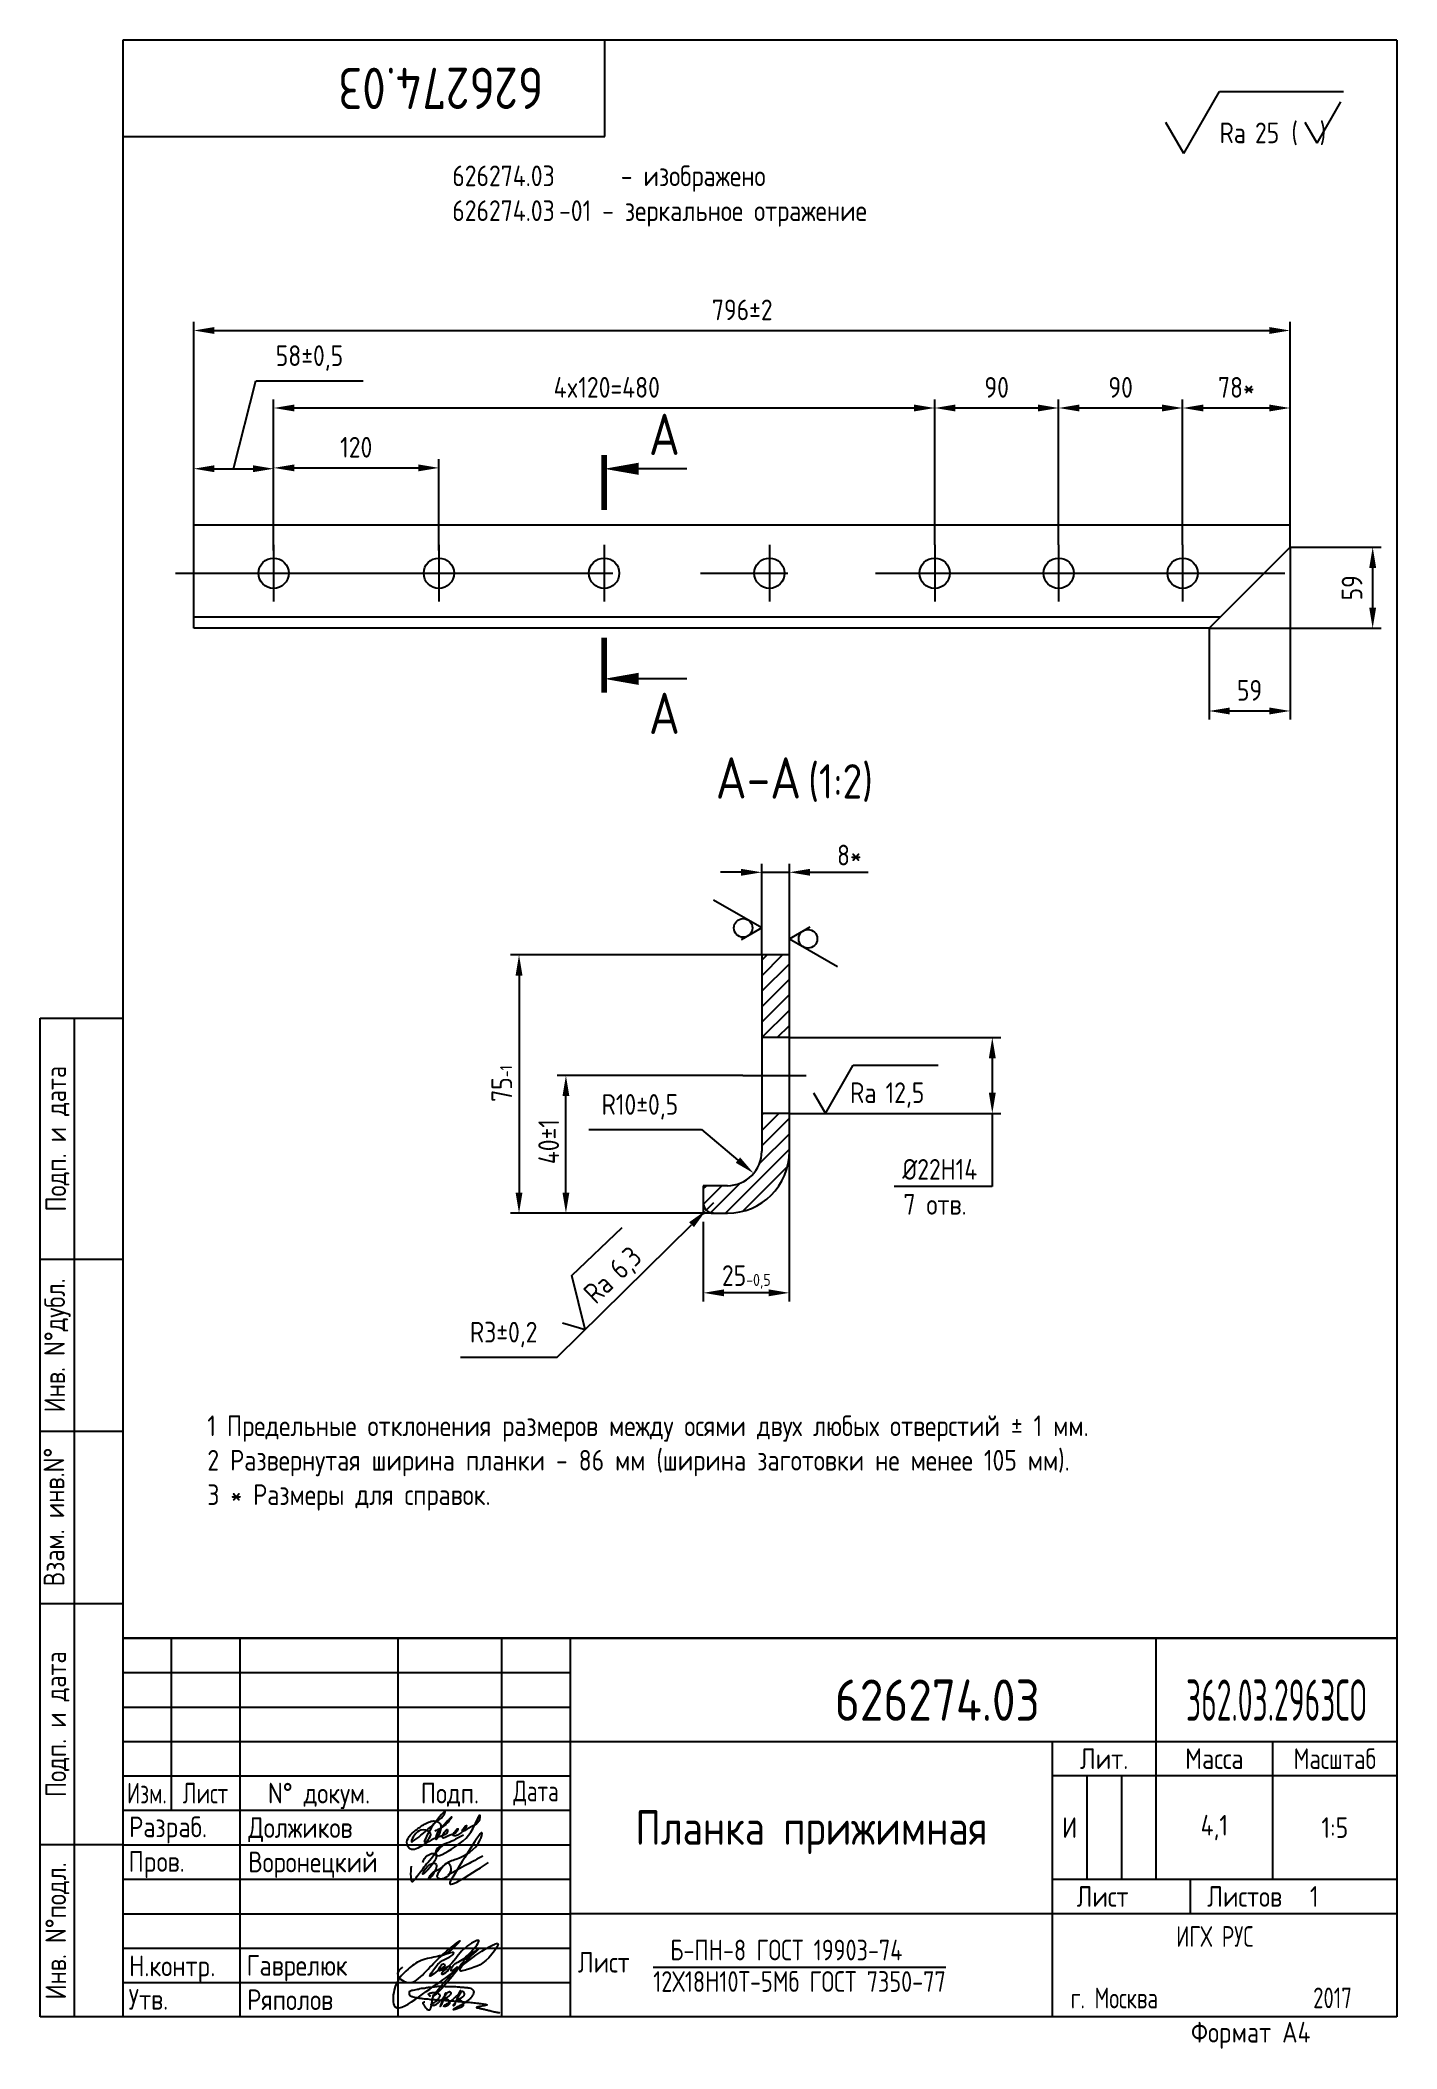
# Paper-space layout 'A3_protect' of a CAD drawing. Header units: millimetres. Extents: x 447 to 644, y 0 to 291.
# The model-space entities are those that its viewports show. They can reach past a viewport. Long polylines and large blocks are cut down to what shows.
import ezdxf
from ezdxf.enums import TextEntityAlignment as Align

# ---------------------------------------------------------------- set-up
doc = ezdxf.new("R2010")
doc.units = ezdxf.units.MM
doc.header["$LTSCALE"] = 0.4
doc.linetypes.add('CENTER', pattern=[50.8, 31.75, -6.35, 6.35, -6.35])
for name, color, linetype in [('Bord', 1, 'Continuous'), ('Cen', 5, 'CENTER'), ('Cont', 6, 'Continuous'), ('Dim', 7, 'Continuous'), ('Hatch', 2, 'Continuous'), ('Text', 3, 'Continuous'), ('Textb', 6, 'Continuous'), ('Vporti', 7, 'Continuous')]:
    doc.layers.add(name, color=color, linetype=linetype)
doc.layers.get('Vporti').freeze()
doc.styles.add('Style1', font='romans.shx', dxfattribs={"width": 0.8})
doc.dimstyles.new('Lin$0', dxfattribs={"dimtxt": 3, "dimasz": 3, "dimexe": 1.25, "dimexo": 0, "dimgap": 1, "dimtad": 1, "dimtoh": 1, "dimdec": 5, "dimlfac": -1, "dimtxsty": 'Style1', "dimcen": 2.5, "dimclrt": 3, "dimaunit": 1, "dimadec": 0, "dimazin": 0, "dimtfac": 1, "dimtdec": 5, "dimtmove": 0, "dimatfit": 3, "dimldrblk": 'NONE', "dimfxl": 1, "dimarcsym": 0})
doc.dimstyles.new('Lin_5$0', dxfattribs={"dimscale": 5, "dimtxt": 3, "dimasz": 3, "dimexe": 1.25, "dimexo": 0, "dimgap": 1.5, "dimtad": 1, "dimtxsty": 'Style1', "dimcen": 2.5, "dimclrt": 3, "dimadec": 0, "dimazin": 0, "dimtfac": 1, "dimtmove": 0, "dimatfit": 3, "dimldrblk": 'DOT', "dimfxl": 1, "dimarcsym": 0})
doc.dimstyles.new('Lin_5$4', dxfattribs={"dimscale": 5, "dimtxt": 3, "dimasz": 3, "dimexe": 1.25, "dimexo": 0, "dimgap": 1.5, "dimtad": 1, "dimtoh": 1, "dimtxsty": 'Style1', "dimcen": 2.5, "dimclrt": 3, "dimadec": 0, "dimazin": 0, "dimtfac": 1, "dimtmove": 0, "dimatfit": 3, "dimldrblk": 'DOT', "dimfxl": 1, "dimarcsym": 0})

psp = doc.layouts.new('A3_protect')

# ---------------------------------------------------------------- texts
at = {"layer": 'Text', "style": 'Style1', "width": 0.8}
for s, p in [('     1 Предельные отклонения размеров между осями двух любых отверстий %%P 1 мм.', (462.96, 88.51)), ('     2 Развернутая ширина планки - 86 мм (ширина заготовки не менее 105 мм).', (462.96, 83.51)), ('     3 * Размеры для справок.', (462.96, 78.51))]:
    psp.add_text(s, height=3, dxfattribs=at).set_placement(p)

msp = doc.modelspace()

# ---------------------------------------------------------------- texts
at = {"layer": 'Text', "color": 3, "style": 'Style1', "width": 0.8}
msp.add_text('7 отв.', height=6, dxfattribs=at).set_placement((6231.699211, 1576.47983))

# ---------------------------------------------------------------- blocks, each defined once
blk = doc.blocks.new('A4')
at = {"layer": 'Bord'}
for p, q in [((20, 55), (85, 55)), ((20, 50), (85, 50)), ((20, 45), (85, 45)), ((160, 40), (160, 25)), ((165, 40), (165, 25)), ((20, 30), (85, 30)), ((20, 25), (85, 25)), ((20, 20), (85, 20)), ((20, 15), (85, 15)), ((20, 10), (85, 10))]:
    blk.add_line(p, q, dxfattribs=at)
at = {"layer": 'Cont'}
for p, q in [((205, 292), (20, 292)), ((20, 292), (20, 5)), ((90, 278), (90, 292)), ((205, 292), (205, 5)), ((20, 278), (90, 278)), ((8, 5), (8, 150)), ((8, 150), (20, 150)), ((13, 5), (13, 150)), ((8, 115), (20, 115)), ((20, 90), (8, 90)), ((20, 65), (8, 65)), ((205, 60), (20, 60)), ((20, 60), (205, 60)), ((27, 60), (27, 35)), ((37, 60), (37, 5)), ((60, 5), (60, 60)), ((75, 60), (75, 5)), ((85, 5), (85, 60)), ((170, 60), (170, 25)), ((85, 45), (205, 45)), ((155, 5), (155, 45)), ((187, 25), (187, 45)), ((20, 40), (85, 40)), ((205, 40), (155, 40)), ((85, 35), (20, 35)), ((20, 30), (8, 30)), ((155, 25), (205, 25)), ((175, 25), (175, 20)), ((205, 20), (85, 20)), ((20, 5), (8, 5)), ((205, 5), (20, 5))]:
    blk.add_line(p, q, dxfattribs=at)
at = {"layer": 'Text', "style": 'Style1', "width": 0.8}
for s, p in [('Подп. и дата', (10.5, 132.5)), ('Инв. N%%dдубл.', (10.5, 102.5)), ('Взам. инв.N%%d ', (10, 78.38)), ('Подп. и дата', (10.5, 47.5)), ('Инв. N%%dподл.', (10.5, 17.5))]:
    blk.add_text(s, height=3, rotation=90, dxfattribs=at).set_placement(p, align=Align.MIDDLE)
at = {"layer": 'Text', "style": 'Style1'}
for s, width, p in [('Лит.', 0.8, (162.5, 42.5)), ('Масса', 0.8, (178.5, 42.5)), ('Масштаб', 0.75, (196, 42.5)), ('Изм.', 0.7, (23.5, 37.5)), ('Лист', 0.7, (32, 37.5)), ('N%%d докум.', 0.8, (48.5, 37.5)), ('Подп.', 0.8, (67.5, 37.5)), ('Лист', 0.8, (162.27, 22.5)), ('Листов', 0.8, (182.9, 22.5))]:
    blk.add_text(s, height=3, dxfattribs=dict(at, width=width)).set_placement(p, align=Align.MIDDLE_CENTER)
at = {"layer": 'Text', "style": 'Style1', "width": 0.7}
for s, p in [('Дата', (80, 37.5)), ('ИГХ РУС', (178.57, 16.69))]:
    blk.add_text(s, height=3, dxfattribs=at).set_placement(p, align=Align.MIDDLE)
at = {"layer": 'Text', "style": 'Style1'}
for s, width, p in [('Разpаб.', 0.8, (20.92, 31.1)), ('Пpов.', 0.8, (20.84, 26.08)), ('Н.контp.', 0.8, (20.92, 10.92)), ('Утв.', 0.8, (20.84, 6.06)), ('г. Москва', 0.7, (157.64, 6.25)), ('Фоpмат А4', 0.8, (175.11, 1.29))]:
    blk.add_text(s, height=3, dxfattribs=dict(at, width=width)).set_placement(p)
for tag, p, width in [('ФИО', (39, 31), 0.8), ('ФИО', (39, 26), 0.8), ('ГОСТ_СОРТАМЕНТА', (98.19, 14), 0.8), ('ФИО', (39, 11), 0.8), ('ФИО', (39, 6), 0.8), ('2017', (192.85, 6.29), 0.7)]:
    blk.add_attdef(tag, p, '', height=3, dxfattribs=dict(at, width=width))
at = {"layer": 'Text', "style": 'Style1', "width": 0.8}
for tag, p in [('И', (157.49, 32.5)), ('700', (178.5, 32.5)), ('1:20', (196, 32.5))]:
    blk.add_attdef(tag, text='', height=3, dxfattribs=at).set_placement(p, align=Align.MIDDLE)
blk.add_attdef('Сборочный_чертеж', text='', height=3, dxfattribs=at).set_placement((120, 21.3), align=Align.CENTER)
for tag, p in [('1', (171.12, 22.5)), ('2', (193, 22.5))]:
    blk.add_attdef(tag, text='', height=3, dxfattribs=at).set_placement(p, align=Align.MIDDLE_CENTER)
blk.add_attdef('ЛИСТ', text='', height=3, dxfattribs=at).set_placement((85.99, 12.5), align=Align.MIDDLE_LEFT)
at = {"layer": 'Text', "style": 'Style1', "width": 0.7}
blk.add_attdef('%%OГОСТ_ТЕХ._ТРЕБОВАНИЙ', text='', height=3, dxfattribs=at).set_placement((98.19, 8), align=Align.BOTTOM_LEFT)
at = {"layer": 'Textb', "style": 'Style1', "width": 0.8}
blk.add_attdef('1234567', (81, 290), '', height=6, rotation=180, dxfattribs=at)
blk.add_attdef('1234567', (123.4, 48), '', height=6, dxfattribs=at)
for tag, height, p in [('123ХЯ', 6, (183.62, 48)), ('НАИМЕНОВАНИЕ', 5, (120, 30))]:
    blk.add_attdef(tag, text='', height=height, dxfattribs=at).set_placement(p, align=Align.CENTER)
blk = doc.blocks.new('A$C314368CF')
at = {"layer": 'Text'}
for q in [(7.18, 6), (1.98, 3)]:
    blk.add_line((3.72, 0), q, dxfattribs=at)
at = {"layer": 'Text', "style": 'Style1', "width": 0.8}
blk.add_text('(  )', height=3, dxfattribs=at).set_placement((0, 0))
blk = doc.blocks.new('sherISO_17')
at = {"layer": 'Cont'}
for p, q in [((-30.94, -16.46), (-25.74, -7.46)), ((-25.74, -7.46), (-7.72, -7.46)), ((-30.94, -16.46), (-33.54, -11.96))]:
    blk.add_line(p, q, dxfattribs=at)
blk.add_blockref('A$C314368CF', (-15.31, -14.96))
at = {"layer": 'Textb', "style": 'Style1', "width": 0.8}
blk.add_text('Ra', height=3, dxfattribs=at).set_placement((-25.74, -14.96))
blk.add_attdef('25', (-20.6, -14.96), '', height=3, dxfattribs=at)
blk = doc.blocks.new('ZNAK22')
at = {"layer": 'Text', "style": 'Style1', "width": 0.8}
for s, p in [(' - изображено', (21.01, 5.57)), ('-01 - зеркальное отражение', (13.64, 0.51))]:
    blk.add_text(s, height=3, dxfattribs=at).set_placement(p)
for p in [(13.01, 5.57), (13.01, 0.51)]:
    blk.add_attdef('000000', text='', height=3, dxfattribs=at).set_placement(p, align=Align.RIGHT)
blk = doc.blocks.new('*D67')
at = {"layer": 'Defpoints', "color": 0, "transparency": 16777216}
for p in [(6198.57, 1675.9), (6190.57, 1651.9), (6198.57, 1651.9)]:
    blk.add_point(p, dxfattribs=at)
at = {"layer": 'Dim', "color": 0, "lineweight": -2, "transparency": 16777216}
for p, q in [((6184.57, 1675.9), (6178.57, 1675.9)), ((6190.57, 1651.9), (6190.57, 1678.4)), ((6190.57, 1675.9), (6198.57, 1675.9)), ((6198.57, 1651.9), (6198.57, 1678.4)), ((6204.57, 1675.9), (6221.42, 1675.9))]:
    blk.add_line(p, q, dxfattribs=at)
at = {"layer": 'Dim', "color": 0, "transparency": 16777216}
for points in [[(6184.57, 1676.9), (6184.57, 1674.9), (6190.57, 1675.9)], [(6204.57, 1676.9), (6204.57, 1674.9), (6198.57, 1675.9)]]:
    blk.add_solid(points, dxfattribs=at)
at = {"layer": 'Dim', "color": 3, "transparency": 16777216, "insert": (6215.99, 1680.9), "char_height": 6, "attachment_point": 5, "style": 'Style1'}
blk.add_mtext('8*', dxfattribs=at)
blk = doc.blocks.new('_None')
blk = doc.blocks.new('sherISO_09')
at = {"layer": 'Text'}
for q in [(4.04, 7), (-1.73, 3)]:
    blk.add_line((0, 0), q, dxfattribs=at)
blk.add_circle((0, 2.71), 1.35, dxfattribs=at)
blk = doc.blocks.new('*D68')
at = {"layer": 'Defpoints', "color": 0, "transparency": 16777216}
for p in [(6198.57, 1627.9), (6198.57, 1605.9), (6257.51, 1605.9)]:
    blk.add_point(p, dxfattribs=at)
at = {"layer": 'Dim', "color": 0, "lineweight": -2, "transparency": 16777216}
for p, q in [((6198.57, 1627.9), (6260.01, 1627.9)), ((6257.51, 1621.9), (6257.51, 1611.9)), ((6198.57, 1605.9), (6260.01, 1605.9)), ((6257.51, 1605.9), (6257.51, 1584.64)), ((6257.51, 1584.64), (6228.99, 1584.64))]:
    blk.add_line(p, q, dxfattribs=at)
at = {"layer": 'Dim', "color": 0, "transparency": 16777216}
for points in [[(6256.51, 1621.9), (6258.51, 1621.9), (6257.51, 1627.9)], [(6256.51, 1611.9), (6258.51, 1611.9), (6257.51, 1605.9)]]:
    blk.add_solid(points, dxfattribs=at)
at = {"layer": 'Dim', "color": 3, "transparency": 16777216, "insert": (6242.25, 1589.64), "char_height": 6, "attachment_point": 5, "style": 'Style1'}
blk.add_mtext('%%C22H14', dxfattribs=at)
blk = doc.blocks.new('*D69')
at = {"layer": 'Defpoints', "color": 0, "transparency": 16777216}
for p in [(6133.68, 1616.9), (6174.24, 1616.9), (6176.57, 1576.9)]:
    blk.add_point(p, dxfattribs=at)
at = {"layer": 'Dim', "color": 0, "lineweight": -2, "transparency": 16777216}
for p, q in [((6174.24, 1616.9), (6131.18, 1616.9)), ((6133.68, 1582.9), (6133.68, 1610.9)), ((6176.57, 1576.9), (6131.18, 1576.9))]:
    blk.add_line(p, q, dxfattribs=at)
at = {"layer": 'Dim', "color": 0, "transparency": 16777216}
for points in [[(6132.68, 1610.9), (6134.68, 1610.9), (6133.68, 1616.9)], [(6132.68, 1582.9), (6134.68, 1582.9), (6133.68, 1576.9)]]:
    blk.add_solid(points, dxfattribs=at)
at = {"layer": 'Dim', "color": 3, "transparency": 16777216, "insert": (6128.68, 1597.69), "char_height": 6, "attachment_point": 5, "rotation": 90, "style": 'Style1'}
blk.add_mtext('40±1', dxfattribs=at)
blk = doc.blocks.new('*D70')
at = {"layer": 'Defpoints', "color": 0, "transparency": 16777216}
for p in [(6190.57, 1651.9), (6120.06, 1576.9), (6176.56, 1576.9)]:
    blk.add_point(p, dxfattribs=at)
at = {"layer": 'Dim', "color": 0, "lineweight": -2, "transparency": 16777216}
for p, q in [((6190.57, 1651.9), (6117.56, 1651.9)), ((6120.06, 1645.9), (6120.06, 1582.9)), ((6176.56, 1576.9), (6117.56, 1576.9))]:
    blk.add_line(p, q, dxfattribs=at)
at = {"layer": 'Dim', "color": 0, "transparency": 16777216}
for points in [[(6119.06, 1645.9), (6121.06, 1645.9), (6120.06, 1651.9)], [(6119.06, 1582.9), (6121.06, 1582.9), (6120.06, 1576.9)]]:
    blk.add_solid(points, dxfattribs=at)
at = {"layer": 'Dim', "color": 3, "transparency": 16777216, "insert": (6115.06, 1614.54), "char_height": 6, "attachment_point": 5, "rotation": 90, "style": 'Style1'}
blk.add_mtext('75{\\H0.58333x;\\S^-1;}', dxfattribs=at)
blk = doc.blocks.new('*D71')
at = {"layer": 'Defpoints', "color": 0, "transparency": 16777216}
for p in [(6198.56, 1594.39), (6173.57, 1572.97), (6173.57, 1553.79)]:
    blk.add_point(p, dxfattribs=at)
at = {"layer": 'Dim', "color": 0, "lineweight": -2, "transparency": 16777216}
for p, q in [((6198.56, 1594.39), (6198.56, 1551.29)), ((6173.57, 1572.97), (6173.57, 1551.29)), ((6192.56, 1553.79), (6179.57, 1553.79))]:
    blk.add_line(p, q, dxfattribs=at)
at = {"layer": 'Dim', "color": 0, "transparency": 16777216}
for points in [[(6179.57, 1554.79), (6179.57, 1552.79), (6173.57, 1553.79)], [(6192.56, 1554.79), (6192.56, 1552.79), (6198.56, 1553.79)]]:
    blk.add_solid(points, dxfattribs=at)
at = {"layer": 'Dim', "color": 3, "transparency": 16777216, "insert": (6186.06, 1558.79), "char_height": 6, "attachment_point": 5, "style": 'Style1'}
blk.add_mtext('25{\\H0.58333x;\\S^-0,5;}', dxfattribs=at)
blk = doc.blocks.new('ZNAK02')
at = {"layer": 'Textb', "style": 'Style1', "width": 0.8}
blk.add_attdef('А-А', text='', height=6, dxfattribs=at).set_placement((13.92, -0.06), align=Align.RIGHT)
blk.add_attdef('SC(1)', (14.94, -0.06), '', height=5, dxfattribs=at)
blk = doc.blocks.new('*D72')
at = {"layer": 'Defpoints', "color": 0, "transparency": 16777216}
for p in [(6174.43, 1577.79), (6176.57, 1579.9)]:
    blk.add_point(p, dxfattribs=at)
at = {"layer": 'Dim', "color": 0, "lineweight": -2, "transparency": 16777216}
for p, q in [((6176.57, 1579.9), (6174.43, 1577.79)), ((6131.18, 1535.1), (6170.16, 1573.58)), ((6103.03, 1535.1), (6131.18, 1535.1))]:
    blk.add_line(p, q, dxfattribs=at)
at = {"layer": 'Dim', "color": 0, "transparency": 16777216}
blk.add_solid([(6169.46, 1574.29), (6170.86, 1572.86), (6174.43, 1577.79)], dxfattribs=at)
at = {"layer": 'Dim', "color": 3, "transparency": 16777216, "insert": (6115.61, 1541.67), "char_height": 6, "attachment_point": 5, "style": 'Style1'}
blk.add_mtext('R3±0,2', dxfattribs=at)
blk = doc.blocks.new('_Dot')
at = {"color": 0, "linetype": 'ByBlock', "lineweight": -2}
blk.add_line((-0.5, 0), (-1, 0), dxfattribs=at)
at = {"color": 0, "linetype": 'ByBlock', "const_width": 0.5}
blk.add_lwpolyline([(-0.25, 0, 1), (0.25, 0, 1)], format="xyb", close=True, dxfattribs=at)
blk = doc.blocks.new('*D73')
at = {"layer": 'Defpoints', "color": 0, "transparency": 16777216}
for p in [(6625.9, 2092.44), (5829.9, 1951.26), (6625.9, 1951.26)]:
    blk.add_point(p, dxfattribs=at)
at = {"layer": 'Dim', "color": 0, "lineweight": -2, "transparency": 16777216}
for p, q in [((5829.9, 1951.26), (5829.9, 2098.69)), ((6625.9, 1951.26), (6625.9, 2098.69)), ((5844.9, 2092.44), (6610.9, 2092.44))]:
    blk.add_line(p, q, dxfattribs=at)
at = {"layer": 'Dim', "color": 0, "transparency": 16777216}
for points in [[(5844.9, 2094.94), (5844.9, 2089.94), (5829.9, 2092.44)], [(6610.9, 2094.94), (6610.9, 2089.94), (6625.9, 2092.44)]]:
    blk.add_solid(points, dxfattribs=at)
at = {"layer": 'Dim', "color": 3, "transparency": 16777216, "insert": (6228.18, 2107.44), "char_height": 15, "attachment_point": 5, "style": 'Style1'}
blk.add_mtext('796±2', dxfattribs=at)
blk = doc.blocks.new('*D74')
at = {"layer": 'Defpoints', "color": 0, "transparency": 16777216}
for p in [(6625.9, 1935.09), (6567.07, 1876.26), (6625.9, 1816.26)]:
    blk.add_point(p, dxfattribs=at)
at = {"layer": 'Dim', "color": 0, "lineweight": -2, "transparency": 16777216}
for p, q in [((6625.9, 1935.09), (6625.9, 1810.01)), ((6567.07, 1876.26), (6567.07, 1810.01)), ((6582.07, 1816.26), (6610.9, 1816.26))]:
    blk.add_line(p, q, dxfattribs=at)
at = {"layer": 'Dim', "color": 0, "transparency": 16777216}
for points in [[(6582.07, 1818.76), (6582.07, 1813.76), (6567.07, 1816.26)], [(6610.9, 1818.76), (6610.9, 1813.76), (6625.9, 1816.26)]]:
    blk.add_solid(points, dxfattribs=at)
at = {"layer": 'Dim', "color": 3, "transparency": 16777216, "insert": (6596.49, 1831.26), "char_height": 15, "attachment_point": 5, "style": 'Style1'}
blk.add_mtext('59', dxfattribs=at)
blk = doc.blocks.new('*D75')
at = {"layer": 'Defpoints', "color": 0, "transparency": 16777216}
for p in [(6625.9, 1935.09), (6685.9, 1935.09), (6567.07, 1876.26)]:
    blk.add_point(p, dxfattribs=at)
at = {"layer": 'Dim', "color": 0, "lineweight": -2, "transparency": 16777216}
for p, q in [((6625.9, 1935.09), (6692.15, 1935.09)), ((6685.9, 1891.26), (6685.9, 1920.09)), ((6567.07, 1876.26), (6692.15, 1876.26))]:
    blk.add_line(p, q, dxfattribs=at)
at = {"layer": 'Dim', "color": 0, "transparency": 16777216}
for points in [[(6683.4, 1920.09), (6688.4, 1920.09), (6685.9, 1935.09)], [(6683.4, 1891.26), (6688.4, 1891.26), (6685.9, 1876.26)]]:
    blk.add_solid(points, dxfattribs=at)
at = {"layer": 'Dim', "color": 3, "transparency": 16777216, "insert": (6670.9, 1905.67), "char_height": 15, "attachment_point": 5, "rotation": 90, "style": 'Style1'}
blk.add_mtext('59', dxfattribs=at)
blk = doc.blocks.new('razrez03')
at = {"layer": 'Text', "const_width": 0.8}
blk.add_lwpolyline([(0, 2), (0, -6)], dxfattribs=at)
at = {"layer": 'Text'}
blk.add_lwpolyline([(0, 0, 0, 1.76, 0), (5, 0, 1.76, 1.76, 0)], format="xyseb", dxfattribs=at)
blk.add_lwpolyline([(12, 0), (5, 0)], dxfattribs=at)
at = {"layer": 'Textb', "style": 'Style1', "width": 0.8}
blk.add_attdef('A', (6.5, 2), '', height=6, dxfattribs=at)
blk = doc.blocks.new('*D76')
at = {"layer": 'Defpoints', "color": 0, "transparency": 16777216}
for p in [(5887.9, 1992.11), (5829.9, 1951.26), (5887.9, 1932.72)]:
    blk.add_point(p, dxfattribs=at)
at = {"layer": 'Dim', "color": 0, "lineweight": -2, "transparency": 16777216}
for p, q in [((5858.9, 1992.11), (5875.01, 2056)), ((5875.01, 2056), (5952.87, 2056)), ((5829.9, 1951.26), (5829.9, 1998.36)), ((5887.9, 1932.72), (5887.9, 1998.36)), ((5844.9, 1992.11), (5872.9, 1992.11))]:
    blk.add_line(p, q, dxfattribs=at)
at = {"layer": 'Dim', "color": 0, "transparency": 16777216}
for points in [[(5844.9, 1994.61), (5844.9, 1989.61), (5829.9, 1992.11)], [(5872.9, 1994.61), (5872.9, 1989.61), (5887.9, 1992.11)]]:
    blk.add_solid(points, dxfattribs=at)
at = {"layer": 'Dim', "color": 3, "transparency": 16777216, "insert": (5913.94, 2072.43), "char_height": 15, "attachment_point": 5, "style": 'Style1'}
blk.add_mtext('58±0,5', dxfattribs=at)
blk = doc.blocks.new('*D77')
at = {"layer": 'Defpoints', "color": 0, "transparency": 16777216}
for p in [(6007.9, 1992.72), (5887.9, 1932.72), (6007.9, 1932.72)]:
    blk.add_point(p, dxfattribs=at)
at = {"layer": 'Dim', "color": 0, "lineweight": -2, "transparency": 16777216}
for p, q in [((5887.9, 1932.72), (5887.9, 1998.97)), ((6007.9, 1932.72), (6007.9, 1998.97)), ((5902.9, 1992.72), (5992.9, 1992.72))]:
    blk.add_line(p, q, dxfattribs=at)
at = {"layer": 'Dim', "color": 0, "transparency": 16777216}
for points in [[(5902.9, 1995.22), (5902.9, 1990.22), (5887.9, 1992.72)], [(5992.9, 1995.22), (5992.9, 1990.22), (6007.9, 1992.72)]]:
    blk.add_solid(points, dxfattribs=at)
at = {"layer": 'Dim', "color": 3, "transparency": 16777216, "insert": (5947.9, 2007.72), "char_height": 15, "attachment_point": 5, "style": 'Style1'}
blk.add_mtext('120', dxfattribs=at)
blk = doc.blocks.new('*D78')
at = {"layer": 'Defpoints', "color": 0, "transparency": 16777216}
for p in [(6367.9, 2036.2), (6367.9, 1936.76), (5887.9, 1932.72)]:
    blk.add_point(p, dxfattribs=at)
at = {"layer": 'Dim', "color": 0, "lineweight": -2, "transparency": 16777216}
for p, q in [((5887.9, 1932.72), (5887.9, 2042.45)), ((6367.9, 1936.76), (6367.9, 2042.45)), ((5902.9, 2036.2), (6352.9, 2036.2))]:
    blk.add_line(p, q, dxfattribs=at)
at = {"layer": 'Dim', "color": 0, "transparency": 16777216}
for points in [[(5902.9, 2038.7), (5902.9, 2033.7), (5887.9, 2036.2)], [(6352.9, 2038.7), (6352.9, 2033.7), (6367.9, 2036.2)]]:
    blk.add_solid(points, dxfattribs=at)
at = {"layer": 'Dim', "color": 3, "transparency": 16777216, "insert": (6129.81, 2051.2), "char_height": 15, "attachment_point": 5, "style": 'Style1'}
blk.add_mtext('4x120=480', dxfattribs=at)
blk = doc.blocks.new('*D79')
at = {"layer": 'Defpoints', "color": 0, "transparency": 16777216}
for p in [(6457.9, 2036.2), (6367.9, 1936.76), (6457.9, 1936.76)]:
    blk.add_point(p, dxfattribs=at)
at = {"layer": 'Dim', "color": 0, "lineweight": -2, "transparency": 16777216}
for p, q in [((6367.9, 1936.76), (6367.9, 2042.45)), ((6457.9, 1936.76), (6457.9, 2042.45)), ((6382.9, 2036.2), (6442.9, 2036.2))]:
    blk.add_line(p, q, dxfattribs=at)
at = {"layer": 'Dim', "color": 0, "transparency": 16777216}
for points in [[(6382.9, 2038.7), (6382.9, 2033.7), (6367.9, 2036.2)], [(6442.9, 2038.7), (6442.9, 2033.7), (6457.9, 2036.2)]]:
    blk.add_solid(points, dxfattribs=at)
at = {"layer": 'Dim', "color": 3, "transparency": 16777216, "insert": (6412.9, 2051.2), "char_height": 15, "attachment_point": 5, "style": 'Style1'}
blk.add_mtext('90', dxfattribs=at)
blk = doc.blocks.new('*D80')
at = {"layer": 'Defpoints', "color": 0, "transparency": 16777216}
for p in [(6547.9, 2036.2), (6457.9, 1936.76), (6547.9, 1936.76)]:
    blk.add_point(p, dxfattribs=at)
at = {"layer": 'Dim', "color": 0, "lineweight": -2, "transparency": 16777216}
for p, q in [((6457.9, 1936.76), (6457.9, 2042.45)), ((6547.9, 1936.76), (6547.9, 2042.45)), ((6472.9, 2036.2), (6532.9, 2036.2))]:
    blk.add_line(p, q, dxfattribs=at)
at = {"layer": 'Dim', "color": 0, "transparency": 16777216}
for points in [[(6472.9, 2038.7), (6472.9, 2033.7), (6457.9, 2036.2)], [(6532.9, 2038.7), (6532.9, 2033.7), (6547.9, 2036.2)]]:
    blk.add_solid(points, dxfattribs=at)
at = {"layer": 'Dim', "color": 3, "transparency": 16777216, "insert": (6502.9, 2051.2), "char_height": 15, "attachment_point": 5, "style": 'Style1'}
blk.add_mtext('90', dxfattribs=at)
blk = doc.blocks.new('*D81')
at = {"layer": 'Defpoints', "color": 0, "transparency": 16777216}
for p in [(6625.9, 2036.2), (6625.9, 1951.26), (6547.9, 1936.76)]:
    blk.add_point(p, dxfattribs=at)
at = {"layer": 'Dim', "color": 0, "lineweight": -2, "transparency": 16777216}
for p, q in [((6547.9, 1936.76), (6547.9, 2042.45)), ((6625.9, 1951.26), (6625.9, 2042.45)), ((6562.9, 2036.2), (6610.9, 2036.2))]:
    blk.add_line(p, q, dxfattribs=at)
at = {"layer": 'Dim', "color": 0, "transparency": 16777216}
for points in [[(6562.9, 2038.7), (6562.9, 2033.7), (6547.9, 2036.2)], [(6610.9, 2038.7), (6610.9, 2033.7), (6625.9, 2036.2)]]:
    blk.add_solid(points, dxfattribs=at)
at = {"layer": 'Dim', "color": 3, "transparency": 16777216, "insert": (6586.9, 2051.2), "char_height": 15, "attachment_point": 5, "style": 'Style1'}
blk.add_mtext('78*', dxfattribs=at)
blk = doc.blocks.new('sherISO_03')
at = {"layer": 'Text'}
blk.add_line((4.04, 7), (14.12, 7), dxfattribs=at)
blk.add_lwpolyline([(-1.73, 3), (0, 0), (4.04, 7)], dxfattribs=at)
at = {"layer": 'Text', "style": 'Style1', "width": 0.8}
blk.add_text('Ra', height=3, dxfattribs=at).set_placement((3.58, 1.5))
blk.add_attdef('6,3', (8.73, 1.5), '', height=3, dxfattribs=at)
blk = doc.blocks.new('sherISO_01')
at = {"layer": 'Text'}
blk.add_line((4.04, 7), (16.36, 7), dxfattribs=at)
blk.add_lwpolyline([(-1.73, 3), (0, 0), (4.04, 7)], dxfattribs=at)
at = {"layer": 'Text', "style": 'Style1', "width": 0.8}
blk.add_text('Ra', height=3, dxfattribs=at).set_placement((3.58, 1.5))
blk.add_attdef('12,5', (8.73, 1.5), '', height=3, dxfattribs=at)
blk = doc.blocks.new('*D82')
at = {"layer": 'Defpoints', "color": 0, "transparency": 16777216}
for p in [(6180.57, 1594.9), (6188.23, 1588.48)]:
    blk.add_point(p, dxfattribs=at)
at = {"layer": 'Dim', "color": 0, "lineweight": -2, "transparency": 16777216}
for p, q in [((6140.31, 1601.22), (6173.02, 1601.22)), ((6173.02, 1601.22), (6183.63, 1592.33))]:
    blk.add_line(p, q, dxfattribs=at)
at = {"layer": 'Dim', "color": 0, "transparency": 16777216}
blk.add_solid([(6184.27, 1593.1), (6182.99, 1591.56), (6188.23, 1588.48)], dxfattribs=at)
at = {"layer": 'Dim', "color": 3, "transparency": 16777216, "insert": (6155.16, 1607.79), "char_height": 6, "attachment_point": 5, "style": 'Style1'}
blk.add_mtext('R10±0,5', dxfattribs=at)

# ---------------------------------------------------------------- dimensions: what is measured, and where the dimension line sits
at = {"layer": 'Dim'}
for base, p1, p2, text, picture, middle in [((6625.900019, 2092.443292), (5829.900019, 1951.256791), (6625.900019, 1951.256791), '<>±2', '*D73', (6228.178628, 2092.443292)), ((6367.900019, 2036.203033), (5887.900019, 1932.719021), (6367.900019, 1936.756791), '4x120=<>', '*D78', (6129.811304, 2036.203033))]:
    dim = msp.add_linear_dim(base=base, p1=p1, p2=p2, text=text, dimstyle='Lin_5$0', dxfattribs=at)
    dim.commit()
    dim.dimension.update_dxf_attribs({"geometry": picture, "text_midpoint": middle, "dimtype": 160})
dim = msp.add_linear_dim(base=(5887.900019, 1992.110142), p1=(5829.900019, 1951.256791), p2=(5887.900019, 1932.719021), text='<>±0,5', dimstyle='Lin_5$0', override={"dimtmove": 1}, dxfattribs=at)
dim.commit()
dim.dimension.update_dxf_attribs({"geometry": '*D76', "text_midpoint": (5882.508237, 2056.002683), "dimtype": 160})
for base, p1, p2, picture, middle in [((6457.900019, 2036.203033), (6367.900019, 1936.756791), (6457.900019, 1936.756791), '*D79', (6412.900019, 2051.203033)), ((6547.900019, 2036.203033), (6457.900019, 1936.756791), (6547.900019, 1936.756791), '*D80', (6502.900019, 2051.203033)), ((6007.900019, 1992.719021), (5887.900019, 1932.719021), (6007.900019, 1932.719021), '*D77', (5947.900019, 2007.719021))]:
    dim = msp.add_linear_dim(base=base, p1=p1, p2=p2, dimstyle='Lin_5$0', dxfattribs=at)
    dim.commit()
    dim.dimension.update_dxf_attribs({"geometry": picture, "text_midpoint": middle})
dim = msp.add_linear_dim(base=(6625.900019, 2036.203033), p1=(6547.900019, 1936.756791), p2=(6625.900019, 1951.256791), text='<>*', dimstyle='Lin_5$0', dxfattribs=at)
dim.commit()
dim.dimension.update_dxf_attribs({"geometry": '*D81', "text_midpoint": (6586.900019, 2051.203033)})
for base, angle, picture, middle in [((6625.900019, 1816.256791), 0, '*D74', (6596.485806, 1831.256791)), ((6685.900019, 1935.085218), 90, '*D75', (6670.900019, 1905.671004))]:
    dim = msp.add_linear_dim(base=base, p1=(6567.071592, 1876.256791), p2=(6625.900019, 1935.085218), angle=angle, dimstyle='Lin_5$0', override={"dimdec": 0}, dxfattribs=at)
    dim.commit()
    dim.dimension.update_dxf_attribs({"geometry": picture, "text_midpoint": middle})
for base, p1, p2, text, override, picture, middle in [((6198.565942, 1675.897173), (6190.565942, 1651.897173), (6198.565942, 1651.897173), '<>*', {"dimscale": 2}, '*D67', (6215.994514, 1680.897173)), ((6173.565942, 1553.789923), (6198.558862, 1594.392333), (6173.565942, 1572.966928), '<>{\\H0.58333x;\\S^-0,5;}', {"dimscale": 2, "dimdec": 0}, '*D71', (6186.062402, 1558.789923))]:
    dim = msp.add_linear_dim(base=base, p1=p1, p2=p2, text=text, dimstyle='Lin$0', override=override, dxfattribs=at)
    dim.commit()
    dim.dimension.update_dxf_attribs({"geometry": picture, "text_midpoint": middle})
for base, p1, p2, angle, text, picture, middle in [((6120.063432, 1576.897173), (6190.565942, 1651.897173), (6176.555986, 1576.897173), 270, '<>{\\H0.58333x;\\S^-1;}', '*D70', (6120.063432, 1614.538831)), ((6257.508046, 1605.897173), (6198.565942, 1627.897173), (6198.565942, 1605.897173), 90, '%%C<>H14', '*D68', (6242.250903, 1584.64003)), ((6133.676995, 1616.897173), (6176.565942, 1576.897173), (6174.242363, 1616.897173), 90, '<>±1', '*D69', (6133.676995, 1597.685443))]:
    dim = msp.add_linear_dim(base=base, p1=p1, p2=p2, angle=angle, text=text, dimstyle='Lin$0', override={"dimscale": 2}, dxfattribs=at)
    dim.commit()
    dim.dimension.update_dxf_attribs({"geometry": picture, "text_midpoint": middle, "dimtype": 160})
for center, mpoint, text, override, picture, middle in [((6180.565942, 1594.897173), (6188.23148, 1588.475371), '<>±0,5', {"dimscale": 2, "dimpost": '', "dimarcsym": 1}, '*D82', (6155.164553, 1601.217364)), ((6176.565942, 1579.897173), (6174.430759, 1577.789807), '<>±0,2', {"dimscale": 2, "dimarcsym": 1}, '*D72', (6115.605267, 1535.099255))]:
    dim = msp.add_radius_dim(center=center, mpoint=mpoint, text=text, dimstyle='Lin_5$4', override=override, dxfattribs=at)
    dim.commit()
    dim.dimension.update_dxf_attribs({"geometry": picture, "text_midpoint": middle, "dimtype": 164})

# ---------------------------------------------------------------- hatches: boundary and pattern name
at = {"layer": 'Hatch'}
h = msp.add_hatch(dxfattribs=at)
h.set_pattern_fill('ANSI31', color=256)
h.set_pattern_definition([(45, (9068.6703, 4699.0705), (-2.245064, 2.245064), [])])
h.paths.add_polyline_path([(6198.565942, 1651.897173), (6190.565942, 1651.897173), (6190.565942, 1627.897173), (6198.565942, 1627.897173)])
h.paths.add_polyline_path([(6198.565942, 1605.897173), (6190.565942, 1605.897173), (6190.565942, 1594.897173, -0.4142135624), (6180.565942, 1584.897173), (6173.565942, 1584.897173), (6173.565942, 1579.897173, 0.4142135624), (6176.565942, 1576.897173), (6180.565942, 1576.897173, 0.4142135624), (6198.565942, 1594.897173)])

# ---------------------------------------------------------------- linework, layer by layer
at = {"layer": 'Cen'}
for p, q in [((5887.900019, 1936.756791), (5887.900019, 1895.756791)), ((6007.900019, 1936.756791), (6007.900019, 1895.756791)), ((6127.900019, 1936.756791), (6127.900019, 1895.756791)), ((6247.900019, 1936.756791), (6247.900019, 1895.756791)), ((6367.900019, 1936.756791), (6367.900019, 1895.756791)), ((6457.900019, 1936.756791), (6457.900019, 1895.756791)), ((6547.900019, 1936.756791), (6547.900019, 1895.756791)), ((5816.804495, 1916.25679), (6622.145122, 1916.25679)), ((6185.047526, 1616.897173), (6203.462481, 1616.897173))]:
    msp.add_line(p, q, dxfattribs=at)
at = {"layer": 'Cont'}
for p, q in [((6625.900019, 1951.256791), (5829.900019, 1951.256791)), ((5829.900019, 1876.256791), (5829.900019, 1951.256791)), ((6625.900019, 1935.085218), (6625.900019, 1951.256791)), ((6625.900019, 1935.085218), (6567.071592, 1876.256791)), ((6575.071592, 1884.256791), (5829.900019, 1884.256791)), ((6567.071592, 1876.256791), (5829.900019, 1876.256791)), ((6198.565942, 1651.897173), (6190.565942, 1651.897173)), ((6190.565942, 1651.897173), (6190.565942, 1594.897173)), ((6198.565942, 1594.897173), (6198.565942, 1651.897173)), ((6198.565942, 1627.897173), (6190.565942, 1627.897173)), ((6198.565942, 1605.897173), (6190.565942, 1605.897173)), ((6180.565942, 1584.897173), (6173.565942, 1584.897173)), ((6173.565942, 1584.897173), (6173.565942, 1579.897173)), ((6176.565942, 1576.897173), (6180.565942, 1576.897173))]:
    msp.add_line(p, q, dxfattribs=at)
for centre in [(5887.900019, 1916.25679), (6007.900019, 1916.25679), (6127.900019, 1916.25679), (6247.900019, 1916.25679), (6367.900019, 1916.25679), (6457.900019, 1916.25679), (6547.900019, 1916.25679)]:
    msp.add_circle(centre, 11, dxfattribs=at)
for centre, radius, start, end in [((6180.565942, 1594.897173), 10, 270, 0), ((6180.565942, 1594.897173), 18, 270, 0), ((6176.565942, 1579.897173), 3, 180, 270)]:
    msp.add_arc(centre, radius, start, end, dxfattribs=at)
at = {"layer": 'Dim'}
for p, q in [((6185.047526, 1616.897173), (6174.242363, 1616.897173)), ((6176.565942, 1576.897173), (6171.183342, 1576.897173)), ((6173.565942, 1579.897173), (6173.565942, 1576.531314)), ((6173.565942, 1574.378827), (6173.565942, 1572.858053))]:
    msp.add_line(p, q, dxfattribs=at)

# ---------------------------------------------------------------- block references
at = {"layer": 'Cont', "xscale": 2, "yscale": 2, "zscale": 2}
msp.add_blockref('sherISO_01', (6209.052728, 1605.897173), dxfattribs=at).add_auto_attribs({'12,5': '12,5'})
at = {"layer": 'Cont', "xscale": 2, "yscale": 2, "zscale": 2, "rotation": 43.8030270522396}
msp.add_blockref('sherISO_03', (6139.293103, 1543.109921), dxfattribs=at).add_auto_attribs({'6,3': '6,3'})
at = {"layer": 'Dim'}
for name, p, xscale, yscale, zscale, values in [('razrez03', (6127.900019, 1992.062314), 5, 5, 5, {'A': 'А'}), ('ZNAK02', (6174.155794, 1697.421806), 2, 2, 2, {'А-А': 'А-А', 'SC(1)': '(1:2)'})]:
    msp.add_blockref(name, p, dxfattribs=dict(at, xscale=xscale, yscale=yscale, zscale=zscale)).add_auto_attribs(values)
ref = msp.add_blockref('razrez03', (6127.900019, 1839.583744), dxfattribs=dict(at, xscale=-5, yscale=5, zscale=5, rotation=180))
ref.add_attrib('A', 'А', (6160.400019, 1799.583744), dxfattribs={"layer": 'Textb', "height": 30, "style": 'Style1', "width": 0.8})
at = {"layer": 'Dim', "xscale": 2, "yscale": 2, "zscale": 2}
for p, rotation in [((6190.565942, 1659.745303), 90.00000000000001), ((6198.565942, 1656.581566), 270)]:
    msp.add_blockref('sherISO_09', p, dxfattribs=dict(at, rotation=rotation))

msp.set_redraw_order([(e.dxf.handle, doc.entitydb.next_handle()) for e in msp.query("TEXT MTEXT ATTDEF DIMENSION ARC_DIMENSION")])  # texts and dimensions are drawn at this point

# ---------------------------------------------------------------- linework, layer by layer
at = {"layer": 'Cont'}
psp.add_line((643.64, 291.18), (643.64, 4.18), dxfattribs=at)
at = {"layer": 'Text'}
for points, knots in [([(508.11, 30.6), (507.35, 30.18), (506.03, 29.45), (504.16, 28.87), (503.84, 26.94), (508.76, 30.04), (509.09, 30.65), (510.5, 33.67), (510.47, 32.24), (509.59, 32.11), (507.4, 30.64), (508.72, 32.39), (508.18, 30.88), (505.66, 29.77), (507.55, 31.94), (507, 30.74), (506.28, 30.77), (504.41, 29.53), (505.75, 31.79), (505.87, 30.7), (503.96, 30.25), (502.69, 29.42), (500.54, 28.07), (499.5, 29.8), (501, 31.22), (502.41, 32.18), (503.69, 32.82), (504.65, 32.41), (505.06, 31.42), (503.76, 29.1), (504.46, 31.39), (505.06, 31.84), (506.71, 33.65), (505.72, 32.2), (504.99, 31.66), (504.19, 31.27), (503.94, 31.14)], [0, 0, 0, 0, 2.703743, 4.672825, 5.02799, 7.955933, 13.437489, 13.883188, 14.189441, 16.413959, 17.478513, 18.47964, 18.959294, 20.910841, 22.003091, 22.470554, 23.533771, 24.710748, 26.01626, 26.201331, 27.488187, 30.382065, 32.258784, 33.069724, 35.439902, 37.010787, 38.612861, 39.32109, 39.818865, 41.83144, 42.782113, 44.494961, 45.867914, 46.467245, 48.290622, 49.101188, 49.101188, 49.101188, 49.101188]), ([(502.46, 29.81), (502.88, 30.73), (503.42, 31.91), (505.68, 34.48), (505.23, 33.31), (503.73, 32.28), (499.52, 28.17), (501.17, 30.92), (502.15, 31.6), (503.71, 30.91), (503.08, 30.1), (502.56, 29.41), (502.39, 29.68), (502.44, 29.76), (502.46, 29.81)], [0, 0, 0, 0, 4.062617, 5.226919, 5.800291, 6.663227, 11.774431, 12.938639, 14.11351, 15.354081, 16.396133, 16.918576, 17.03251, 17.182794, 17.182794, 17.182794, 17.182794]), ([(502.19, 26.62), (502.35, 27), (502.66, 27.75), (505.17, 28.31), (503.36, 25.86), (501.84, 24.53), (502.89, 26.52), (505.04, 26.59), (502.57, 23.29), (503.63, 25.5), (504.8, 25.4), (505.77, 26.9), (506.61, 25.52), (505.77, 24.19), (503.74, 24.18), (505.32, 26.59), (507.73, 27.26), (510.09, 28.54), (511.59, 32.97), (507.81, 26.44), (505.14, 22.3), (508.61, 24.57), (511.75, 26.62)], [0, 0, 0, 0, 1.213353, 2.399709, 5.497648, 5.861317, 7.611627, 8.43806, 10.837371, 11.583123, 13.461301, 14.534506, 15.162086, 17.217848, 17.944717, 20.123775, 21.948027, 26.460707, 27.144718, 34.52243, 35.159468, 41.304292, 41.304292, 41.304292, 41.304292]), ([(500.5, 26.06), (500.46, 25.61), (500.39, 24.95), (500.55, 23.41), (501.88, 25.31), (503.02, 26.74), (504.4, 28.35), (505.2, 29.29)], [0, 0, 0, 0, 1.523947, 2.237958, 3.351836, 5.856423, 9.374056, 9.374056, 9.374056, 9.374056]), ([(510.93, 27.51), (510.16, 27.12), (508.44, 26.25), (506.77, 25.3), (505.85, 24.77)], [0, 0, 0, 0, 2.587978, 5.77327, 5.77327, 5.77327, 5.77327]), ([(499.24, 11.43), (498.9, 11.13), (498.02, 10.32), (500.41, 8.46), (503.54, 11.71), (505.04, 13.33), (507.93, 15.55), (506.03, 13.47), (504.62, 12.95), (501.92, 12.56), (499.62, 10.9), (497.88, 8.86), (497.74, 4.34), (503.89, 8.71), (507.65, 11.32), (510.93, 14.02), (513.6, 15.15), (511.28, 11.82), (509.99, 11.5), (506.68, 10.44), (508.94, 12.87), (511.01, 14.59), (508.32, 12.78), (507.22, 10.68), (502.43, 5.56), (505.04, 9.04), (508.15, 12.26), (506.02, 10.46), (506.57, 11.79), (507.73, 12.31), (508.92, 13.17), (511.18, 16.02), (507.55, 13.91), (507.26, 12.6), (504.21, 10), (505.83, 10.69), (506.43, 11.92), (505.38, 11.14), (504.07, 10.61), (505.13, 12.26), (505.49, 11.54), (504.42, 11.08), (502.61, 9.33), (504.1, 11.56), (505.02, 12.52), (506.17, 12.84), (507.13, 13.87), (505.88, 13.39), (504.84, 12.99)], [0, 0, 0, 0, 1.17994, 3.087717, 5.863103, 12.338328, 12.854096, 14.088578, 16.834551, 19.302558, 21.570562, 25.210018, 27.650956, 31.348291, 40.129863, 44.562748, 45.223917, 46.979401, 51.214655, 52.099288, 55.323111, 56.227801, 58.471865, 60.028126, 65.752911, 68.466223, 71.038525, 71.934922, 72.780229, 73.495807, 76.028152, 77.999346, 80.11892, 83.1954, 85.334448, 86.270878, 87.060466, 88.110212, 88.803314, 89.989889, 90.197567, 90.706974, 92.884587, 94.19917, 96.055742, 97.375783, 97.753899, 99.636325, 99.636325, 99.636325, 99.636325]), ([(503.38, 7.16), (503.34, 7.18), (503.25, 7.21), (503.15, 7.29), (503.07, 7.37), (503, 7.48), (503.08, 7.57), (503.2, 7.63), (503.37, 7.68), (503.57, 7.72), (503.81, 7.75), (504.03, 7.72), (504.26, 7.67), (504.46, 7.58), (504.66, 7.43), (504.67, 7.21), (504.59, 7.06), (504.49, 6.9), (504.38, 6.74), (504.24, 6.57), (504.11, 6.42), (503.96, 6.32), (503.84, 6.22), (503.71, 6.15), (503.56, 6.1), (503.45, 6.04), (503.37, 6.01), (503.33, 5.94), (503.4, 5.89), (503.48, 5.88), (503.61, 5.87), (503.76, 5.87), (503.93, 5.92), (504.13, 5.99), (504.31, 6.13), (504.47, 6.31), (504.65, 6.44), (504.8, 6.61), (504.95, 6.72), (505.05, 6.83), (505.14, 6.93), (505.28, 7.08), (505.4, 7.32), (505.5, 7.48), (505.56, 7.76), (505.44, 7.45), (505.41, 7.24), (505.25, 6.89), (505.17, 6.61), (505.07, 6.37), (504.96, 6.1), (504.88, 5.91), (504.67, 5.57), (504.83, 5.96), (504.92, 6.24), (505.09, 6.53), (505.22, 6.8), (505.29, 6.99), (505.4, 7.19), (505.53, 7.37), (505.61, 7.54), (505.73, 7.68), (505.87, 7.83), (506.06, 7.89), (506.23, 7.82), (506.29, 7.67), (506.24, 7.49), (506.11, 7.31), (505.91, 7.16), (505.76, 7.02), (505.61, 6.96), (505.52, 6.92), (505.34, 6.88), (505.56, 6.86), (505.69, 6.8), (505.86, 6.72), (505.96, 6.59), (506.06, 6.47), (506.1, 6.33), (506.1, 6.16), (506.01, 5.99), (505.84, 5.85), (505.62, 5.74), (505.44, 5.66), (505.23, 5.72), (505.34, 5.9), (505.49, 5.96), (505.66, 6.07), (505.82, 6.16), (505.95, 6.25), (506.07, 6.33), (506.16, 6.41), (506.26, 6.48), (506.36, 6.57), (506.49, 6.67), (506.67, 6.81), (506.86, 6.98), (507.04, 7.17), (507.19, 7.29), (507.33, 7.4), (507.41, 7.54), (507.53, 7.64), (507.63, 7.77), (507.69, 7.88), (507.7, 8.07), (507.55, 7.88), (507.49, 7.73), (507.4, 7.48), (507.31, 7.25), (507.21, 7.02), (507.14, 6.78), (507.04, 6.58), (506.94, 6.35), (506.88, 6.13), (506.82, 5.94), (506.77, 5.83), (506.6, 5.78), (506.83, 6.13), (506.96, 6.33), (507.14, 6.66), (507.26, 6.88), (507.39, 7.11), (507.55, 7.4), (507.68, 7.69), (507.82, 7.86), (508, 7.97), (508.16, 7.8), (508.21, 7.61), (508.2, 7.42), (508.15, 7.25), (508.04, 7.12), (507.9, 7.01), (507.74, 6.91), (507.58, 6.83), (507.42, 6.79), (507.32, 6.76), (507.1, 6.77), (507.28, 6.74), (507.36, 6.7), (507.48, 6.67), (507.6, 6.63), (507.73, 6.6), (507.83, 6.52), (507.91, 6.42), (508, 6.31), (508.04, 6.19), (508.08, 6.05), (508.09, 5.92), (508.07, 5.78), (507.96, 5.67), (507.81, 5.57), (507.62, 5.52), (507.4, 5.45), (507.18, 5.35), (506.92, 5.28), (506.78, 5.23), (506.63, 5.22), (506.73, 5.37), (506.82, 5.44), (507.03, 5.58), (507.27, 5.68), (507.54, 5.84), (507.76, 5.95), (507.91, 6.03), (508.06, 6.12), (508.2, 6.23), (508.42, 6.37), (508.69, 6.55), (508.96, 6.74), (509.18, 6.91), (509.31, 7.09), (509.44, 7.24), (509.51, 7.4), (509.58, 7.53), (509.63, 7.71), (509.66, 7.92), (509.42, 8.28), (508.89, 8.39), (508.3, 8.43), (507.78, 8.46), (507.27, 8.53), (506.78, 8.55), (506.31, 8.54), (505.88, 8.57), (505.5, 8.57), (505.18, 8.61), (504.86, 8.62), (504.52, 8.61), (504.18, 8.58), (503.82, 8.53), (503.43, 8.47), (503.07, 8.45), (502.74, 8.41), (502.39, 8.31), (501.99, 8.33), (501.59, 8.17), (501.17, 8.15), (500.79, 8.03), (500.46, 7.99), (500.24, 7.85), (500.18, 7.62), (500.23, 7.39), (500.47, 7.18), (500.8, 7.13), (501.21, 6.99), (501.69, 6.94), (502.14, 6.85), (502.56, 6.81), (502.93, 6.81), (503.33, 6.73), (503.89, 6.73), (504.46, 6.62), (505.12, 6.66), (505.74, 6.55), (506.35, 6.51), (506.94, 6.5), (507.53, 6.42), (508.2, 6.35), (508.85, 6.33), (509.37, 6.26), (509.82, 6.22), (510.24, 6.19), (510.62, 6.12), (510.94, 6.08), (511.22, 6.03), (511.39, 6.02), (511.63, 5.93), (511.39, 5.86), (511.22, 5.82), (510.92, 5.77), (510.58, 5.72), (510.31, 5.7), (509.86, 5.54), (510.43, 5.47), (510.75, 5.38), (511.29, 5.26), (511.82, 5.15), (512.38, 4.95), (512.86, 4.88), (513.19, 4.83), (513.32, 4.8), (513.39, 4.79)], [0, 0, 0, 0, 0.153866, 0.270441, 0.388867, 0.510533, 0.592156, 0.71333, 0.90842, 1.11344, 1.349254, 1.61246, 1.782219, 2.047249, 2.291879, 2.451528, 2.651081, 2.806158, 3.017979, 3.227348, 3.462381, 3.633009, 3.75766, 3.920516, 4.080796, 4.214529, 4.291786, 4.349969, 4.397594, 4.50822, 4.594826, 4.799244, 4.954392, 5.128468, 5.437537, 5.632649, 5.842485, 6.094987, 6.293219, 6.410959, 6.551192, 6.687808, 7.022147, 7.294342, 7.425356, 7.52079, 7.946481, 8.313051, 8.59833, 8.833695, 9.090496, 9.427695, 9.601191, 9.883219, 10.093306, 10.673943, 10.798776, 10.974628, 11.287247, 11.486184, 11.648652, 11.848902, 12.027194, 12.25348, 12.40059, 12.537783, 12.716293, 12.91523, 13.208551, 13.438489, 13.549668, 13.67779, 13.77127, 13.930001, 14.029091, 14.272112, 14.434836, 14.547084, 14.739051, 14.830983, 15.061241, 15.268922, 15.500489, 15.788979, 15.879568, 16.024283, 16.221854, 16.418714, 16.593102, 16.783247, 16.91018, 17.018213, 17.135263, 17.278205, 17.430482, 17.620087, 17.979626, 18.191789, 18.388716, 18.565718, 18.714854, 18.857929, 19.039974, 19.171375, 19.283034, 19.400085, 19.618058, 19.882245, 20.150781, 20.377854, 20.649532, 20.89723, 21.042543, 21.40016, 21.557817, 21.667145, 21.752781, 21.926256, 22.412297, 22.813145, 22.961412, 23.171289, 23.607257, 23.940428, 24.110007, 24.291214, 24.48084, 24.697609, 24.904078, 25.034245, 25.218018, 25.407651, 25.573473, 25.787447, 25.930292, 26.051316, 26.18846, 26.285312, 26.406799, 26.52425, 26.630463, 26.793722, 26.898606, 27.029313, 27.171012, 27.314101, 27.419918, 27.580557, 27.709367, 27.829268, 28.024364, 28.266961, 28.41242, 28.705761, 28.989137, 29.187748, 29.233768, 29.332802, 29.529535, 29.667094, 30.039923, 30.332117, 30.61061, 30.769982, 30.856778, 31.109923, 31.313488, 31.656425, 32.066331, 32.296628, 32.49714, 32.710276, 32.891468, 33.014834, 33.177747, 33.444503, 33.618009, 34.409008, 34.914636, 35.419802, 35.95397, 36.458179, 36.88069, 37.388403, 37.738353, 38.034261, 38.353468, 38.693154, 39.037638, 39.391136, 39.787481, 40.203773, 40.488977, 40.784975, 41.26625, 41.668005, 42.070065, 42.499388, 42.869834, 43.079573, 43.213439, 43.554591, 43.717296, 44.153724, 44.506336, 45.019111, 45.587859, 45.90191, 46.270392, 46.703958, 47.093115, 47.952647, 48.44014, 49.079253, 49.808223, 50.268654, 50.851051, 51.604831, 52.298429, 52.776925, 53.1907, 53.661988, 54.042386, 54.348524, 54.616841, 54.853814, 54.983777, 55.126096, 55.333328, 55.613101, 56.008732, 56.315809, 56.59982, 56.87931, 57.399251, 57.889617, 58.432507, 59.066698, 59.660314, 59.862668, 60.07277, 60.07277, 60.07277, 60.07277]), ([(502.52, 6.33), (502.47, 6.32), (502.38, 6.3), (502.27, 6.28), (502.14, 6.18), (502.28, 6.04), (502.35, 5.91), (502.48, 5.73), (502.6, 5.51), (502.78, 5.34), (502.92, 5.24), (503.07, 5.2), (503.23, 5.22), (503.35, 5.34), (503.42, 5.58), (503.46, 5.87), (503.52, 6.19), (503.56, 6.46), (503.59, 6.72), (503.68, 6.98), (503.71, 7.23), (503.75, 7.38), (503.77, 7.43)], [0, 0, 0, 0, 0.15847, 0.269731, 0.363591, 0.555514, 0.688037, 0.848606, 1.204359, 1.433632, 1.58673, 1.729549, 1.880686, 2.057874, 2.19169, 2.63505, 2.928153, 3.184121, 3.441863, 3.696117, 4.025873, 4.178055, 4.178055, 4.178055, 4.178055])]:
    psp.add_open_spline(points, degree=3, knots=knots, dxfattribs=at)

# ---------------------------------------------------------------- block references
ref = psp.add_blockref('A4', (438.64, -0.82))
ref.add_attrib('ФИО', 'Должиков', (476.86, 30.18), dxfattribs={"layer": 'Text', "height": 3, "style": 'Style1', "width": 0.8})
ref.add_attrib('ФИО', 'Воронецкий', (476.85, 25.18), dxfattribs={"layer": 'Text', "height": 3, "style": 'Style1', "width": 0.8})
ref.add_attrib('ФИО', 'Гаврелюк', (476.63, 10.18), dxfattribs={"layer": 'Text', "height": 3, "style": 'Style1', "width": 0.8})
ref.add_attrib('ФИО', 'Ряполов', (476.7, 5.18), dxfattribs={"layer": 'Text', "height": 3, "style": 'Style1', "width": 0.8})
ref.add_attrib('123ХЯ', '362.03.2963СО', dxfattribs={"layer": 'Textb', "height": 6, "style": 'Style1', "width": 0.5}).set_placement((626.14, 47.18), align=Align.CENTER)
ref.add_attrib('1234567', '626274.03', (562.04, 47.18), dxfattribs={"layer": 'Textb', "height": 6, "style": 'Style1', "width": 0.8})
ref.add_attrib('НАИМЕНОВАНИЕ', 'Планка прижимная', dxfattribs={"layer": 'Textb', "height": 5, "style": 'Style1', "width": 0.8}).set_placement((558.64, 29.18), align=Align.CENTER)
ref.add_attrib('ЛИСТ', 'Лист', dxfattribs={"layer": 'Text', "height": 3, "style": 'Style1', "width": 0.8}).set_placement((524.72, 12.13), align=Align.MIDDLE_LEFT)
ref.add_attrib('ГОСТ_СОРТАМЕНТА', 'Б-ПН-8 ГОСТ 19903-74', (538.13, 12.4), dxfattribs={"layer": 'Text', "height": 3, "style": 'Style1', "width": 0.75})
ref.add_attrib('%%OГОСТ_ТЕХ._ТРЕБОВАНИЙ', '%%o12Х18Н10Т-5Мб ГОСТ 7350-77', dxfattribs={"layer": 'Text', "height": 3, "style": 'Style1', "width": 0.75}).set_placement((535.66, 6.93), align=Align.BOTTOM_LEFT)
ref.add_attrib('И', 'И', dxfattribs={"layer": 'Text', "height": 3, "style": 'Style1', "width": 0.8}).set_placement((596.13, 31.68), align=Align.MIDDLE)
ref.add_attrib('700', '4,1', dxfattribs={"layer": 'Text', "height": 3, "style": 'Style1', "width": 0.8}).set_placement((617.14, 31.68), align=Align.MIDDLE)
ref.add_attrib('1:20', '1:5', dxfattribs={"layer": 'Text', "height": 3, "style": 'Style1', "width": 0.8}).set_placement((634.64, 31.68), align=Align.MIDDLE)
ref.add_attrib('2', '1', dxfattribs={"layer": 'Text', "height": 3, "style": 'Style1', "width": 0.8}).set_placement((631.64, 21.68), align=Align.MIDDLE_CENTER)
ref.add_attrib('200', '2017', (631.49, 5.46), dxfattribs={"layer": 'Text', "height": 3, "style": 'Style1', "width": 0.7})
ref.add_attrib('1234567', '626274.03', (519.64, 287.18), dxfattribs={"layer": 'Textb', "height": 6, "rotation": 180, "style": 'Style1', "width": 0.8})
at = {"layer": 'Dim'}
psp.add_blockref('sherISO_17', (643.64, 291.18), dxfattribs=at).add_auto_attribs({'25': '25'})
ref = psp.add_blockref('ZNAK22', (508.35, 264.41), dxfattribs=at)
ref.add_attrib('000000', '626274.03', dxfattribs={"layer": 'Text', "height": 3, "style": 'Style1', "width": 0.8}).set_placement((521.36, 264.92), align=Align.RIGHT)
ref.add_attrib('000000', '626274.03', dxfattribs={"layer": 'Text', "height": 3, "style": 'Style1', "width": 0.8}).set_placement((521.36, 269.98), align=Align.RIGHT)

psp.set_redraw_order([(e.dxf.handle, doc.entitydb.next_handle()) for e in psp.query("TEXT MTEXT ATTDEF DIMENSION ARC_DIMENSION")])  # texts and dimensions are drawn at this point

# ---------------------------------------------------------------- viewports
at = {"layer": 'Vporti', "view_target_point": (6241.142078, 1964.270809)}
psp.add_viewport(center=(551.14, 223.39), size=(185, 71.2184), view_center_point=(-0.213077, 0), view_height=356.09204135, dxfattribs=at)
at = {"layer": 'Vporti', "view_target_point": (6185.470229, 1614.820159)}
psp.add_viewport(center=(548.88, 139.83), size=(105.34, 106.843), view_center_point=(0, 0), view_height=213.6864858, status=3, dxfattribs=at)

doc.saveas('drawing.dxf')
